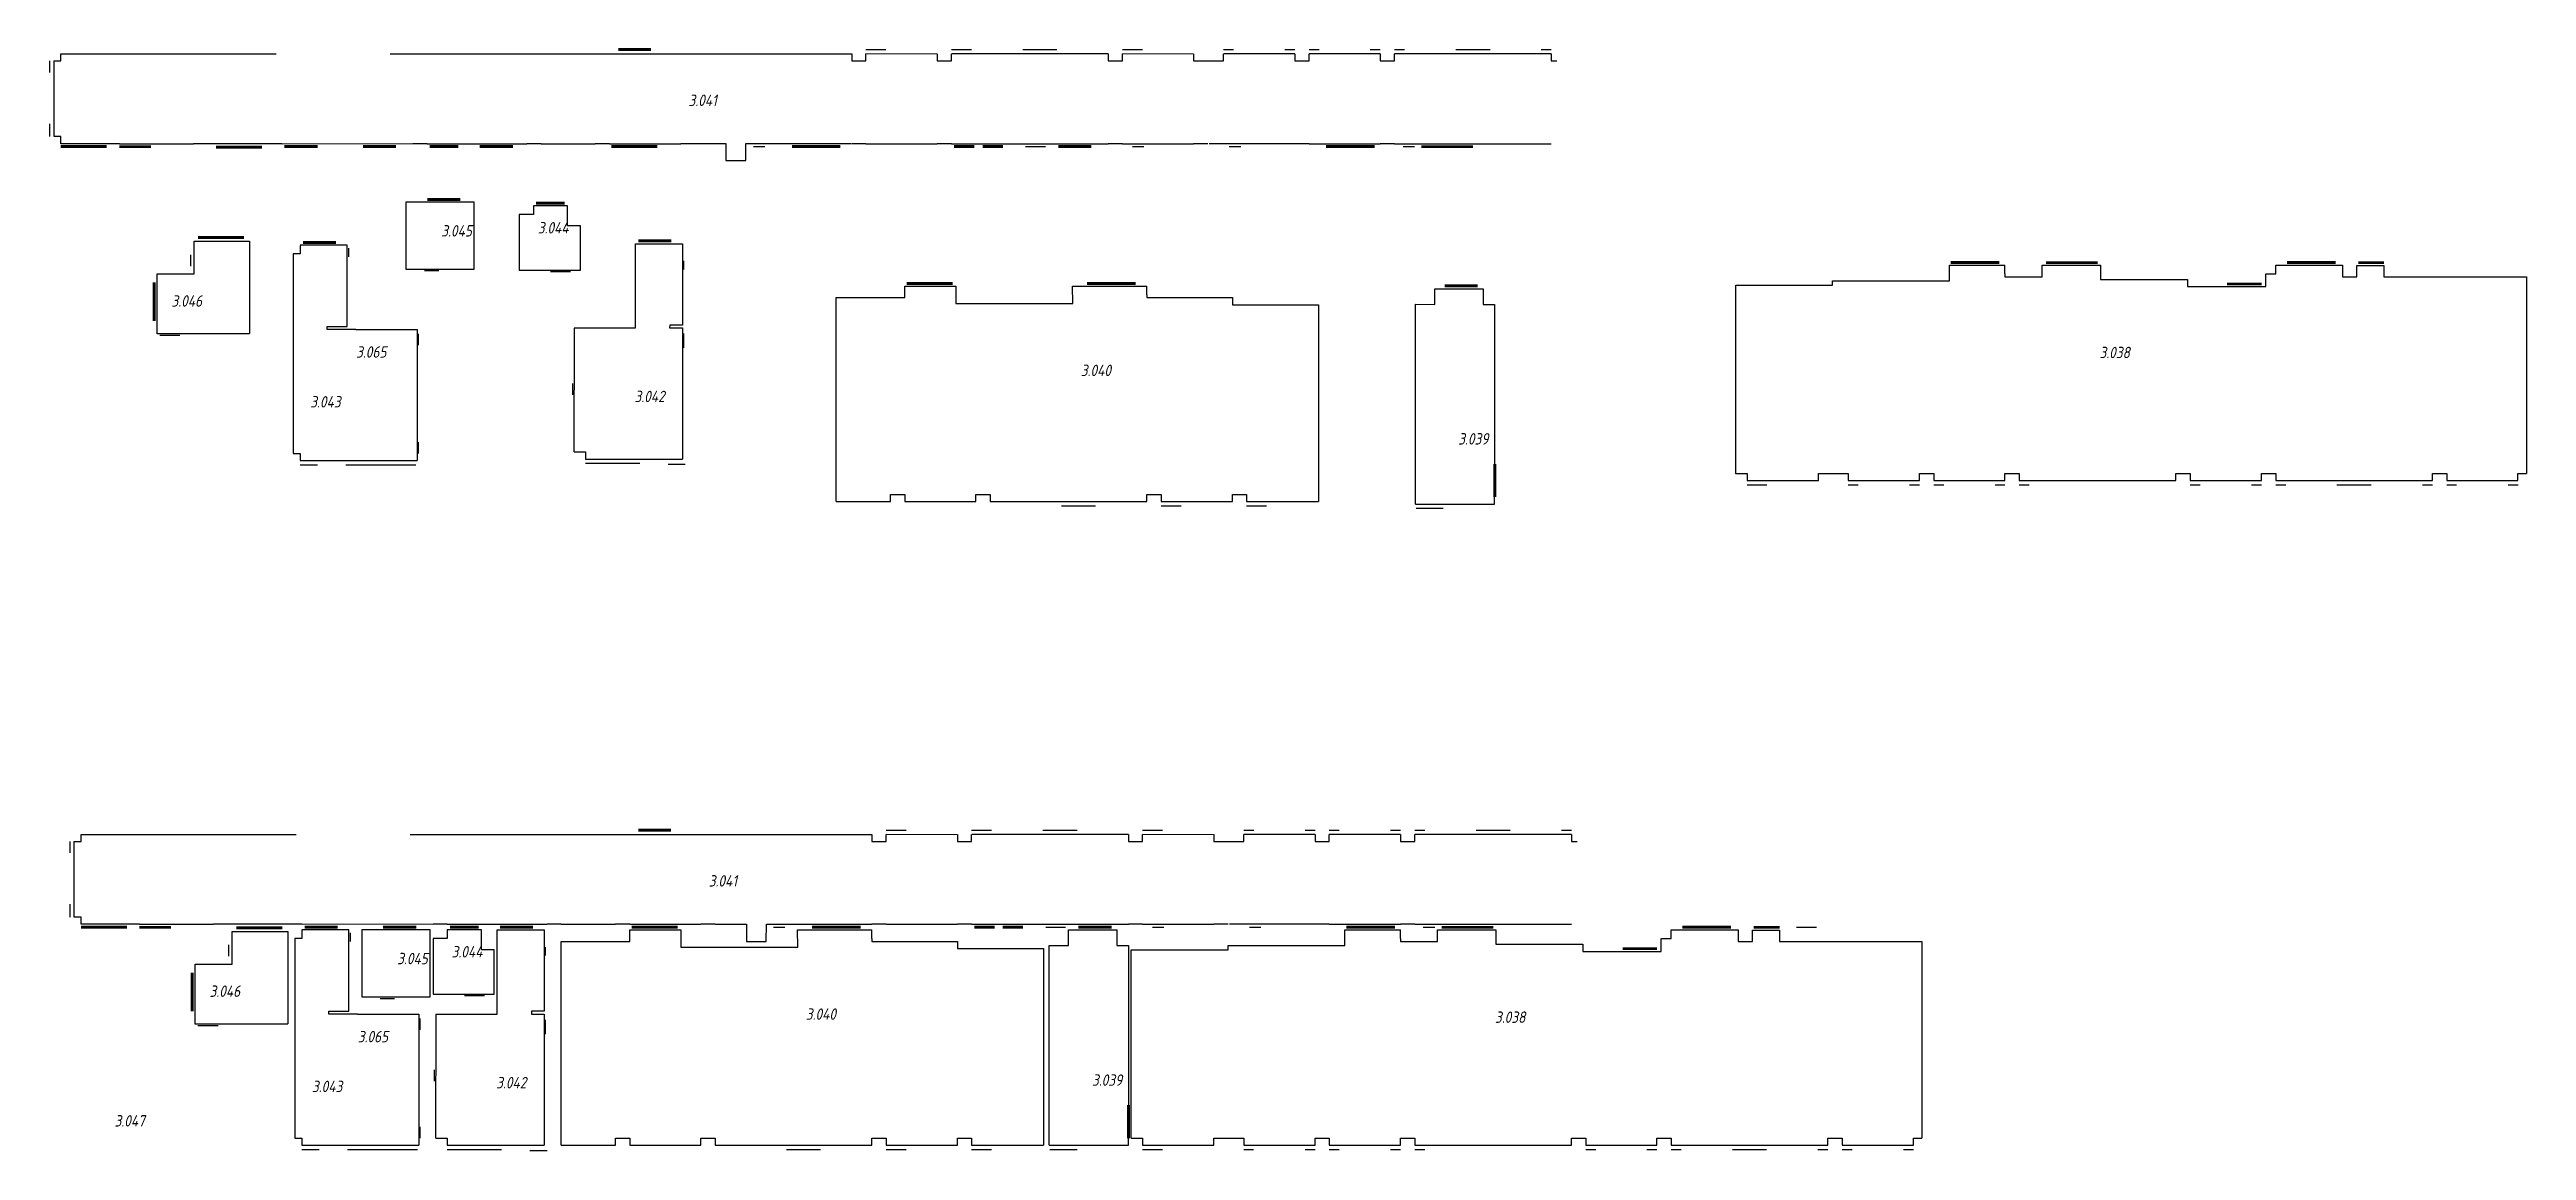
# Model space of a CAD drawing. Header units: millimetres. Extents: x -213536 to 1564669, y -45299 to 942238.
# Drawn here: x 1333223 to 1420144, y 666165 to 704768 of the extents above; entities that cross this region are included whole.
import ezdxf

# ---------------------------------------------------------------- set-up
doc = ezdxf.new("R2010")
doc.units = ezdxf.units.MM
for name, color, linetype, lineweight in [('2) ПГП 4м', 4, 'Continuous', 30), ('2.1) ПГП окна 2.8 м', 5, 'Continuous', 30), ('2.1.2) ПГП мини окна 0.9м -', 200, 'Continuous', 53), ('2.2) ПГП двери 2.4 -', 134, 'Continuous', 60), ('2.3) ПГП шлюз 1.8 м-', 140, 'Continuous', 60), ('3) ЖБ 4м', 3, 'Continuous', 30), ('3.1) ЖБ окна 1.2 м', 102, 'Continuous', 30), ('3.2) ЖБ двери 2.4 м -', 54, 'Continuous', 60), ('6) Мини окна 0.4 -', 10, 'Continuous', 30), ('Марки помещений', 7, 'Continuous', 9)]:
    doc.layers.add(name, color=color, linetype=linetype, lineweight=lineweight)
doc.styles.add('ISOCPEUR_I_2', font='isocpeui.ttf', dxfattribs={"width": 0.85, "height": 2.3})

msp = doc.modelspace()

# ---------------------------------------------------------------- texts
at = {"layer": 'Марки помещений', "color": 114, "true_color": 0x139b48, "char_height": 400, "attachment_point": 1, "style": 'ISOCPEUR_I_2'}
for s, insert, width in [('3.041', (1355645.6, 703188.1), 769.62), ('3.045', (1346968.6, 698612.2), 817.721), ('3.044', (1350354.4, 698718.3), 849.789), ('3.046', (1337500.5, 696152.9), 817.721), ('3.065', (1343978.7, 694364.3), 785.654), ('3.040', (1369410.3, 693718.7), 817.721), ('3.038', (1405159.4, 694345.4), 785.654), ('3.042', (1353748.5, 692804.2), 817.721), ('3.043', (1342370.4, 692616.8), 817.721), ('3.039', (1382656.8, 691317.7), 785.654), ('3.041', (1356354, 675816.9), 769.62), ('3.045', (1345421.2, 673093), 817.721), ('3.044', (1347330.9, 673332.1), 849.789), ('3.046', (1338837.5, 671949.3), 817.721), ('3.040', (1359759.9, 671145.8), 817.721), ('3.038', (1383946.1, 671037.7), 785.654), ('3.065', (1344038.2, 670356.7), 785.654), ('3.043', (1342429.9, 668609.2), 817.721), ('3.042', (1348895.5, 668741.8), 817.721), ('3.039', (1369804.5, 668831.5), 785.654), ('3.047', (1335502.9, 667402.6), 817.721)]:
    msp.add_mtext(s, dxfattribs=dict(at, insert=insert, width=width))

# ---------------------------------------------------------------- linework, layer by layer
at = {"layer": '2) ПГП 4м'}
for points in [[(1335672.8, 701467.5), (1338272.8, 701467.5)], [(1341385.3, 701467.5), (1345972.8, 701479.5)], [(1346472.8, 701467.5), (1349972.8, 701467.5)], [(1350472.8, 701467.5), (1352372.8, 701467.5)], [(1352872.8, 701467.5), (1355372.8, 701467.5)], [(1355858.8, 701475.2), (1356958.8, 701475.2), (1356958.8, 700875.2), (1357652.8, 700875.2), (1357658.8, 701475.2), (1361358.8, 701475.2)], [(1361872.8, 701467.5), (1364372.8, 701467.5)], [(1364872.8, 701467.5), (1370372.8, 701467.5)], [(1370872.8, 701467.5), (1373372.8, 701467.5)], [(1377422.8, 701467.5), (1379922.8, 701467.5)], [(1380422.8, 701467.5), (1385922.8, 701467.5)], [(1349704.7, 698982.4), (1349704.7, 697032.4), (1351854.7, 697032.4), (1351854.7, 698582.4), (1351404.7, 698582.4), (1351404.7, 699282.4), (1350204.7, 699282.4)], [(1337894.2, 696899.9), (1338294.2, 696899.9), (1338294.2, 698049.9)], [(1343971.6, 694953.9), (1342964.6, 694946.9), (1342964.6, 695060.9), (1343671.6, 695053.9), (1343671.6, 697903.9), (1342021.6, 697903.9)], [(1353784.2, 695258.8), (1353784.3, 697958.8), (1355434.3, 697958.8), (1355429.3, 695108.8), (1354987.2, 695105.8), (1354984.2, 695008.8), (1355434.2, 695008.8), (1355434.2, 690408.8)], [(1392394.4, 689903.9), (1392394.4, 696503.9), (1395794.4, 696503.9), (1395794.4, 696641.9), (1395794.4, 696653.9), (1399894.4, 696653.9), (1399894, 697203.9), (1401844.4, 697203.9)], [(1401844.4, 696903.9), (1401844.4, 696803.9), (1403144.4, 696803.9), (1403144.4, 697203.9), (1405194.4, 697203.9), (1405194.4, 696703.9), (1408244.4, 696703.9), (1408244.4, 696453.9), (1410994.4, 696453.9), (1410994.4, 696903.9)], [(1411344.4, 697203.9), (1413694.4, 697203.9), (1413694.4, 696803.9), (1414194.4, 696803.9), (1414194.4, 697197.9), (1415144.4, 697197.9), (1415144.4, 696803.9), (1420144.4, 696803.9), (1420144.4, 689903.9)], [(1363231.5, 696469.1), (1365031.5, 696469.1), (1365031.5, 695869.1), (1369131.5, 695869.1), (1369119, 696469.1), (1371731.5, 696469.1)], [(1381158.4, 688832.5), (1381158.4, 695842.2), (1381833.4, 695832.5), (1381833.4, 696382.5), (1383533.4, 696382.5), (1383533.4, 695832.5), (1383933.4, 695832.5), (1383934.9, 689082.5)], [(1360831.5, 696069.1), (1363231.5, 696069.1), (1363231.5, 696169.1)], [(1371731.5, 696169.1), (1371731.5, 696069.1), (1374719.5, 696069.1), (1374731.5, 696069.1), (1374731.5, 695819.1), (1377756.5, 695819.1), (1377756.5, 688925.1)], [(1340244.2, 694799.9), (1336994.2, 694799.9)], [(1346121.6, 694947.9), (1346121.6, 690353.9)], [(1351634.2, 690658.8), (1351641.3, 695001.8)], [(1336381.1, 674096.3), (1338981.1, 674096.3)], [(1339231.1, 672696.3), (1339631.1, 672696.3), (1339631.1, 673846.3)], [(1344031.1, 670946.3), (1343024.1, 670939.3), (1343024.1, 671053.3), (1343731.1, 671046.3), (1343731.1, 673896.3), (1342081.1, 673896.3)], [(1342093.6, 674096.3), (1346681.1, 674108.3)], [(1346681.2, 673596.3), (1346681.2, 671646.3), (1348831.2, 671646.3), (1348831.2, 673196.3), (1348381.2, 673196.3), (1348381.2, 673896.3), (1347181.2, 673896.3)], [(1347181.1, 674096.3), (1350681.1, 674096.3)], [(1348931.1, 671196.3), (1348931.2, 673896.3), (1350581.2, 673896.3), (1350576.2, 671046.3), (1350134.1, 671043.3), (1350131.1, 670946.3), (1350581.1, 670946.3), (1350581.1, 666346.3)], [(1351181.1, 674096.3), (1353081.1, 674096.3)], [(1353581.1, 674096.3), (1356081.1, 674096.3)], [(1353581.1, 673896.3), (1355381.1, 673896.3), (1355381.1, 673296.3), (1359481.1, 673296.3), (1359468.6, 673896.3), (1362081.1, 673896.3)], [(1356581.1, 674096.3), (1357681.1, 674096.3), (1357681.1, 673496.3), (1358375.1, 673496.3), (1358381.1, 674096.3), (1362081.1, 674096.3)], [(1362581.1, 674096.3), (1365081.1, 674096.3)], [(1365581.1, 674096.3), (1371081.1, 674096.3)], [(1368306.1, 666346.3), (1368306.1, 673355.9), (1368981.1, 673346.3), (1368981.1, 673896.3), (1370681.1, 673896.3), (1370681.1, 673346.3), (1371081.1, 673346.3), (1371082.6, 666596.3)], [(1371181.1, 666596.3), (1371181.1, 673196.3), (1374581.1, 673196.3), (1374581.1, 673334.3), (1374581.1, 673346.3), (1378681.1, 673346.3), (1378680.7, 673896.3), (1380631.1, 673896.3)], [(1371581.1, 674096.3), (1374081.1, 674096.3)], [(1378131.1, 674096.3), (1380631.1, 674096.3)], [(1380631.1, 673596.3), (1380631.1, 673496.3), (1381931.1, 673496.3), (1381931.1, 673896.3), (1383981.1, 673896.3), (1383981.1, 673396.3), (1387031.1, 673396.3), (1387031.1, 673146.3), (1389781.1, 673146.3), (1389781.1, 673596.3)], [(1381131.1, 674096.3), (1386631.1, 674096.3)], [(1390131.1, 673896.3), (1392481.1, 673896.3), (1392481.1, 673496.3), (1392981.1, 673496.3), (1392981.1, 673890.3), (1393931.1, 673890.3), (1393931.1, 673496.3), (1398931.1, 673496.3), (1398931.1, 666596.3)], [(1351181.1, 673496.3), (1353581.1, 673496.3), (1353581.1, 673596.3)], [(1362081.1, 673596.3), (1362081.1, 673496.3), (1365069.1, 673496.3), (1365081.1, 673496.3), (1365081.1, 673246.3), (1368106.1, 673246.3), (1368106.1, 666352.3)], [(1341581.1, 670596.3), (1338331.1, 670596.3)], [(1346181.1, 670940.3), (1346181.1, 666346.3)], [(1346781.1, 666596.3), (1346788.2, 670939.3)]]:
    msp.add_lwpolyline(points, dxfattribs=at)
for points in [[(1345728.6, 697065.4), (1348128.6, 697065.4), (1348128.6, 699415.4), (1345728.6, 699415.4)], [(1344181.2, 671546.3), (1346581.2, 671546.3), (1346581.2, 673896.3), (1344181.2, 673896.3)]]:
    msp.add_lwpolyline(points, close=True, dxfattribs=at)
at = {"layer": '2.1) ПГП окна 2.8 м'}
for points in [[(1333222.8, 704367.5), (1333222.8, 703967.5)], [(1361872.8, 704767.5), (1362572.8, 704767.5)], [(1364872.8, 704767.5), (1365572.8, 704767.5)], [(1367372.8, 704767.5), (1368572.8, 704767.5)], [(1370872.8, 704767.5), (1371572.8, 704767.5)], [(1374422.8, 704767.5), (1374772.8, 704767.5)], [(1376572.8, 704767.5), (1376922.8, 704767.5)], [(1377422.8, 704767.5), (1377772.8, 704767.5)], [(1379572.8, 704767.5), (1379922.8, 704767.5)], [(1380422.8, 704767.5), (1380772.8, 704767.5)], [(1382572.8, 704767.5), (1383772.8, 704767.5)], [(1385572.8, 704767.5), (1385922.8, 704767.5)], [(1333222.8, 702167.5), (1333222.8, 701717.5)], [(1342021.6, 690203.9), (1342621.6, 690203.9)], [(1343621.6, 690203.9), (1346071.6, 690203.9)], [(1352034.2, 690258.8), (1353934.2, 690258.8)], [(1354934.2, 690227.8), (1355534.2, 690227.8)], [(1392794.4, 689503.9), (1393488.4, 689503.9)], [(1396344.4, 689503.9), (1396688.4, 689503.9)], [(1398494.4, 689503.9), (1398844.4, 689503.9)], [(1399344.4, 689503.9), (1399694.4, 689503.9)], [(1401494.4, 689503.9), (1401844.4, 689503.9)], [(1402344.4, 689503.9), (1402694.4, 689503.9)], [(1408344.4, 689503.9), (1408694.4, 689503.9)], [(1410494.4, 689503.9), (1410844.4, 689503.9)], [(1411344.4, 689503.9), (1411694.4, 689503.9)], [(1413494.4, 689503.9), (1414694.4, 689503.9)], [(1416494.4, 689503.9), (1416844.4, 689503.9)], [(1417344.4, 689503.9), (1417694.4, 689503.9)], [(1419500.4, 689503.9), (1419850.4, 689503.9)], [(1368731.5, 688769.1), (1369931.5, 688769.1)], [(1372231.5, 688769.1), (1372931.5, 688769.1)], [(1375231.5, 688769.1), (1375931.5, 688769.1)], [(1381176.1, 688682.5), (1382133.4, 688682.5)], [(1362581.1, 677396.3), (1363281.1, 677396.3)], [(1365581.1, 677396.3), (1366281.1, 677396.3)], [(1368081.1, 677396.3), (1369281.1, 677396.3)], [(1371581.1, 677396.3), (1372281.1, 677396.3)], [(1375131.1, 677396.3), (1375481.1, 677396.3)], [(1377281.1, 677396.3), (1377631.1, 677396.3)], [(1378131.1, 677396.3), (1378481.1, 677396.3)], [(1380281.1, 677396.3), (1380631.1, 677396.3)], [(1381131.1, 677396.3), (1381481.1, 677396.3)], [(1383281.1, 677396.3), (1384481.1, 677396.3)], [(1386281.1, 677396.3), (1386631.1, 677396.3)], [(1333931.1, 676996.3), (1333931.1, 676596.3)], [(1333931.1, 674796.3), (1333931.1, 674346.3)], [(1342081.1, 666196.3), (1342681.1, 666196.3)], [(1343681.1, 666196.3), (1346131.1, 666196.3)], [(1347181.1, 666196.3), (1349081.1, 666196.3)], [(1350081.1, 666165.3), (1350681.1, 666165.3)], [(1359081.1, 666196.3), (1360281.1, 666196.3)], [(1362581.1, 666196.3), (1363281.1, 666196.3)], [(1365581.1, 666196.3), (1366281.1, 666196.3)], [(1368323.8, 666196.3), (1369281.1, 666196.3)], [(1371581.1, 666196.3), (1372275.1, 666196.3)], [(1375131.1, 666196.3), (1375475.1, 666196.3)], [(1377281.1, 666196.3), (1377631.1, 666196.3)], [(1378131.1, 666196.3), (1378481.1, 666196.3)], [(1380281.1, 666196.3), (1380631.1, 666196.3)], [(1381131.1, 666196.3), (1381481.1, 666196.3)], [(1387131.1, 666196.3), (1387481.1, 666196.3)], [(1389281.1, 666196.3), (1389631.1, 666196.3)], [(1390131.1, 666196.3), (1390481.1, 666196.3)], [(1392281.1, 666196.3), (1393481.1, 666196.3)], [(1395281.1, 666196.3), (1395631.1, 666196.3)], [(1396131.1, 666196.3), (1396481.1, 666196.3)], [(1398287.1, 666196.3), (1398637.1, 666196.3)]]:
    msp.add_lwpolyline(points, dxfattribs=at)
at = {"layer": '2.1.2) ПГП мини окна 0.9м -'}
for points in [[(1335672.8, 701367.5), (1336772.8, 701367.5)], [(1381371.3, 701367.5), (1383171.3, 701367.5)], [(1403293, 697303.9), (1405093, 697303.9)], [(1414249.4, 697303.9), (1415144.4, 697303.9)], [(1409644.4, 696553.9), (1410844.4, 696553.9)], [(1336381.1, 673996.3), (1337481.1, 673996.3)], [(1382079.7, 673996.3), (1383879.7, 673996.3)], [(1393036.1, 673996.3), (1393931.1, 673996.3)], [(1388431.1, 673246.3), (1389631.1, 673246.3)]]:
    msp.add_lwpolyline(points, dxfattribs=at)
at = {"layer": '2.2) ПГП двери 2.4 -'}
for points in [[(1341472.8, 701367.5), (1342623.8, 701367.5)], [(1344227.8, 701367.5), (1345378.8, 701367.5)], [(1346572.8, 701367.5), (1347567.8, 701367.5)], [(1348327.8, 701367.5), (1349478.8, 701367.5)], [(1352947.8, 701367.5), (1354547.8, 701367.5)], [(1359277.8, 701367.5), (1360972.8, 701367.5)], [(1368627.8, 701367.5), (1369778.8, 701367.5)], [(1378027.8, 701367.5), (1379722.8, 701367.5)], [(1346483.5, 699515.4), (1347634.5, 699515.4)], [(1350304.6, 699382.4), (1351299.6, 699382.4)], [(1342121.6, 698003.9), (1343272.6, 698003.9)], [(1353889.2, 698058.8), (1355040.2, 698058.8)], [(1399949.4, 697303.9), (1401644.4, 697303.9)], [(1411744.4, 697303.9), (1413439.4, 697303.9)], [(1363306.5, 696569.1), (1364906.5, 696569.1)], [(1369636.5, 696569.1), (1371331.5, 696569.1)], [(1382188.4, 696482.5), (1383339.4, 696482.5)], [(1383936.4, 689082.5), (1383936.4, 690233.5)], [(1342181.1, 673996.3), (1343332.1, 673996.3)], [(1344936.1, 673996.3), (1346087.1, 673996.3)], [(1347281.1, 673996.3), (1348276.1, 673996.3)], [(1349036.1, 673996.3), (1350187.1, 673996.3)], [(1353656.1, 673996.3), (1355256.1, 673996.3)], [(1359986.1, 673996.3), (1361681.1, 673996.3)], [(1369336.1, 673996.3), (1370487.1, 673996.3)], [(1378736.1, 673996.3), (1380431.1, 673996.3)], [(1390531.1, 673996.3), (1392226.1, 673996.3)], [(1371084.1, 666596.3), (1371084.1, 667747.3)]]:
    msp.add_lwpolyline(points, dxfattribs=at)
at = {"layer": '2.3) ПГП шлюз 1.8 м-'}
for points in [[(1364972.8, 701367.5), (1365672.8, 701367.5)], [(1365972.8, 701367.5), (1366672.8, 701367.5)], [(1365681.1, 673996.3), (1366381.1, 673996.3)], [(1366681.1, 673996.3), (1367381.1, 673996.3)]]:
    msp.add_lwpolyline(points, dxfattribs=at)
at = {"layer": '3) ЖБ 4м'}
for points in [[(1333372.8, 704367.5), (1333622.8, 704367.5), (1333622.8, 704617.5), (1341172.8, 704617.5)], [(1345172.8, 704617.5), (1361372.8, 704617.5), (1361372.8, 704367.5), (1361872.8, 704367.5), (1361872.8, 704617.5)], [(1364372.8, 704617.5), (1364372.8, 704367.5), (1364872.8, 704367.5), (1364872.8, 704617.5)], [(1370372.8, 704617.5), (1370372.8, 704367.5), (1370872.8, 704367.5), (1370872.8, 704617.5)], [(1373372.8, 704617.5), (1373372.8, 704367.5), (1374422.8, 704367.5), (1374422.8, 704617.5)], [(1376922.8, 704617.5), (1376922.8, 704367.5), (1377422.8, 704367.5), (1377422.8, 704617.5)], [(1379922.8, 704617.5), (1379922.8, 704367.5), (1380422.8, 704367.5), (1380422.8, 704617.5)], [(1385922.8, 704617.5), (1385922.8, 704367.5), (1386122.8, 704367.5)], [(1335672.8, 701467.5), (1333622.8, 701467.5), (1333622.8, 701717.5), (1333372.8, 701717.5)], [(1340872.8, 701467.5), (1338272.8, 701467.5)], [(1341372.8, 701467.5), (1340872.8, 701467.5)], [(1346472.8, 701467.5), (1345972.8, 701467.5)], [(1350472.8, 701467.5), (1349972.8, 701467.5)], [(1352872.8, 701467.5), (1352372.8, 701467.5)], [(1355872.8, 701467.5), (1355372.8, 701467.5)], [(1361872.8, 701467.5), (1361372.8, 701467.5)], [(1364872.8, 701467.5), (1364372.8, 701467.5)], [(1370872.8, 701467.5), (1370372.8, 701467.5)], [(1373872.8, 701467.5), (1373372.8, 701467.5)], [(1376922.8, 701467.5), (1373922.8, 701467.5)], [(1377422.8, 701467.5), (1376922.8, 701467.5)], [(1380422.8, 701467.5), (1379922.8, 701467.5)], [(1350204.7, 699282.4), (1350204.7, 698982.4), (1349704.7, 698982.4)], [(1338294.2, 698049.9), (1340244.2, 698049.9), (1340244.2, 694805.9)], [(1342021.6, 697897.9), (1342021.6, 697603.9), (1341771.6, 697603.9), (1341776.6, 690603.9), (1342021.6, 690603.9), (1342021.6, 690353.9)], [(1401844.4, 696903.9), (1401844.4, 697203.9)], [(1411006.4, 696903.9), (1411344.4, 696903.9), (1411344.4, 697203.9)], [(1336994.2, 694799.9), (1336994.2, 696899.9), (1337894.2, 696899.9)], [(1363231.5, 696169.1), (1363231.5, 696469.1)], [(1371731.5, 696169.1), (1371731.5, 696469.1)], [(1360831.5, 688919.1), (1360831.5, 696069.1)], [(1343971.6, 694953.9), (1346121.6, 694953.9)], [(1351634.2, 695008.8), (1353784.2, 695008.8), (1353784.2, 695258.8)], [(1351634.2, 690658.8), (1352034.2, 690658.8), (1352034.2, 690408.8)], [(1392391.4, 689903.9), (1392794.4, 689903.9), (1392794.4, 689653.9)], [(1395294.4, 689653.9), (1395294.4, 689903.9), (1396344.4, 689903.9), (1396344.4, 689653.9)], [(1398844.4, 689653.9), (1398844.4, 689903.9), (1399344.4, 689903.9), (1399344.4, 689653.9)], [(1401844.4, 689653.9), (1401844.4, 689903.9), (1402344.4, 689903.9), (1402344.4, 689653.9)], [(1407844.4, 689653.9), (1407844.4, 689903.9), (1408344.4, 689903.9), (1408344.4, 689653.9)], [(1410844.4, 689653.9), (1410844.4, 689903.9), (1411344.4, 689903.9), (1411344.4, 689653.9)], [(1416844.4, 689653.9), (1416844.4, 689903.9), (1417344.4, 689903.9), (1417344.4, 689653.9)], [(1419844.4, 689653.9), (1419844.4, 689903.9), (1420144.4, 689903.9)], [(1362731.5, 688919.1), (1362731.5, 689169.1), (1363231.5, 689169.1), (1363231.5, 688919.1)], [(1365731.5, 688919.1), (1365731.5, 689169.1), (1366231.5, 689169.1), (1366231.5, 688919.1)], [(1371731.5, 688919.1), (1371731.5, 689169.1), (1372231.5, 689169.1), (1372231.5, 688919.1)], [(1374731.5, 688919.1), (1374731.5, 689169.1), (1375231.5, 689169.1), (1375231.5, 688919.1)], [(1383933.4, 688832.5), (1383934.9, 689082.5)], [(1334081.1, 676996.3), (1334331.1, 676996.3), (1334331.1, 677246.3), (1341881.1, 677246.3)], [(1345881.1, 677246.3), (1362081.1, 677246.3), (1362081.1, 676996.3), (1362581.1, 676996.3), (1362581.1, 677246.3)], [(1365081.1, 677246.3), (1365081.1, 676996.3), (1365581.1, 676996.3), (1365581.1, 677246.3)], [(1371081.1, 677246.3), (1371081.1, 676996.3), (1371581.1, 676996.3), (1371581.1, 677246.3)], [(1374081.1, 677246.3), (1374081.1, 676996.3), (1375131.1, 676996.3), (1375131.1, 677246.3)], [(1377631.1, 677246.3), (1377631.1, 676996.3), (1378131.1, 676996.3), (1378131.1, 677246.3)], [(1380631.1, 677246.3), (1380631.1, 676996.3), (1381131.1, 676996.3), (1381131.1, 677246.3)], [(1386631.1, 677246.3), (1386631.1, 676996.3), (1386831.1, 676996.3)], [(1336381.1, 674096.3), (1334331.1, 674096.3), (1334331.1, 674346.3), (1334081.1, 674346.3)], [(1341581.1, 674096.3), (1338981.1, 674096.3)], [(1339631.1, 673846.3), (1341581.1, 673846.3), (1341581.1, 670602.3)], [(1342081.1, 674096.3), (1341581.1, 674096.3)], [(1342081.1, 673890.3), (1342081.1, 673596.3), (1341831.1, 673596.3), (1341836.1, 666596.3), (1342081.1, 666596.3), (1342081.1, 666346.3)], [(1347181.1, 674096.3), (1346681.1, 674096.3)], [(1347181.2, 673896.3), (1347181.2, 673596.3), (1346681.2, 673596.3)], [(1351181.1, 674096.3), (1350681.1, 674096.3)], [(1353581.1, 674096.3), (1353081.1, 674096.3)], [(1353581.1, 673596.3), (1353581.1, 673896.3)], [(1356581.1, 674096.3), (1356081.1, 674096.3)], [(1362581.1, 674096.3), (1362081.1, 674096.3)], [(1362081.1, 673596.3), (1362081.1, 673896.3)], [(1365581.1, 674096.3), (1365081.1, 674096.3)], [(1371581.1, 674096.3), (1371081.1, 674096.3)], [(1374581.1, 674096.3), (1374081.1, 674096.3)], [(1377631.1, 674096.3), (1374631.1, 674096.3)], [(1378131.1, 674096.3), (1377631.1, 674096.3)], [(1381131.1, 674096.3), (1380631.1, 674096.3)], [(1380631.1, 673596.3), (1380631.1, 673896.3)], [(1389793.1, 673596.3), (1390131.1, 673596.3), (1390131.1, 673896.3)], [(1351181.1, 666346.3), (1351181.1, 673496.3)], [(1338331.1, 670596.3), (1338331.1, 672696.3), (1339231.1, 672696.3)], [(1346781.1, 670946.3), (1348931.1, 670946.3), (1348931.1, 671196.3)], [(1344031.1, 670946.3), (1346181.1, 670946.3)], [(1346781.1, 666596.3), (1347181.1, 666596.3), (1347181.1, 666346.3)], [(1353081.1, 666346.3), (1353081.1, 666596.3), (1353581.1, 666596.3), (1353581.1, 666346.3)], [(1356081.1, 666346.3), (1356081.1, 666596.3), (1356581.1, 666596.3), (1356581.1, 666346.3)], [(1362081.1, 666346.3), (1362081.1, 666596.3), (1362581.1, 666596.3), (1362581.1, 666346.3)], [(1365081.1, 666346.3), (1365081.1, 666596.3), (1365581.1, 666596.3), (1365581.1, 666346.3)], [(1371081.1, 666346.3), (1371082.6, 666596.3)], [(1371178.1, 666596.3), (1371581.1, 666596.3), (1371581.1, 666346.3)], [(1374081.1, 666346.3), (1374081.1, 666596.3), (1375131.1, 666596.3), (1375131.1, 666346.3)], [(1377631.1, 666346.3), (1377631.1, 666596.3), (1378131.1, 666596.3), (1378131.1, 666346.3)], [(1380631.1, 666346.3), (1380631.1, 666596.3), (1381131.1, 666596.3), (1381131.1, 666346.3)], [(1386631.1, 666346.3), (1386631.1, 666596.3), (1387131.1, 666596.3), (1387131.1, 666346.3)], [(1389631.1, 666346.3), (1389631.1, 666596.3), (1390131.1, 666596.3), (1390131.1, 666346.3)], [(1395631.1, 666346.3), (1395631.1, 666596.3), (1396131.1, 666596.3), (1396131.1, 666346.3)], [(1398631.1, 666346.3), (1398631.1, 666596.3), (1398931.1, 666596.3)]]:
    msp.add_lwpolyline(points, dxfattribs=at)
at = {"layer": '3.1) ЖБ окна 1.2 м'}
for points in [[(1333372.8, 704367.5), (1333372.8, 701729.5)], [(1364360.8, 704605.5), (1361872.8, 704617.5)], [(1370372.8, 704617.5), (1364884.8, 704617.5)], [(1373360.8, 704605.5), (1370872.8, 704617.5)], [(1376922.8, 704617.5), (1374428.8, 704617.5)], [(1379922.8, 704617.5), (1377422.8, 704617.5)], [(1385922.8, 704617.5), (1380422.8, 704617.5)], [(1342021.6, 690353.9), (1346121.6, 690353.9)], [(1352034.2, 690408.8), (1355434.2, 690408.8)], [(1392794.4, 689653.9), (1395294.4, 689653.9)], [(1396344.4, 689653.9), (1398844.4, 689653.9)], [(1399344.4, 689653.9), (1401844.4, 689653.9)], [(1402344.4, 689653.9), (1407844.4, 689653.9)], [(1408344.4, 689653.9), (1410844.4, 689653.9)], [(1411344.4, 689653.9), (1416844.4, 689653.9)], [(1417344.4, 689653.9), (1419844.4, 689653.9)], [(1360831.5, 688919.1), (1362731.5, 688919.1)], [(1363231.5, 688919.1), (1365725.5, 688919.1)], [(1366231.5, 688919.1), (1371731.5, 688919.1)], [(1372231.5, 688919.1), (1374731.5, 688919.1)], [(1375231.5, 688919.1), (1377756.5, 688925.1)], [(1381158.4, 688832.5), (1383933.4, 688832.5)], [(1365069.1, 677234.3), (1362581.1, 677246.3)], [(1371081.1, 677246.3), (1365593.1, 677246.3)], [(1374069.1, 677234.3), (1371581.1, 677246.3)], [(1377631.1, 677246.3), (1375137.1, 677246.3)], [(1380631.1, 677246.3), (1378131.1, 677246.3)], [(1386631.1, 677246.3), (1381131.1, 677246.3)], [(1334081.1, 676996.3), (1334081.1, 674358.3)], [(1342081.1, 666346.3), (1346181.1, 666346.3)], [(1347181.1, 666346.3), (1350581.1, 666346.3)], [(1351181.1, 666346.3), (1353081.1, 666346.3)], [(1353581.1, 666346.3), (1356075.1, 666346.3)], [(1356581.1, 666346.3), (1362081.1, 666346.3)], [(1362581.1, 666346.3), (1365081.1, 666346.3)], [(1365581.1, 666346.3), (1368106.1, 666352.3)], [(1368306.1, 666346.3), (1371081.1, 666346.3)], [(1371581.1, 666346.3), (1374081.1, 666346.3)], [(1375131.1, 666346.3), (1377631.1, 666346.3)], [(1378131.1, 666346.3), (1380631.1, 666346.3)], [(1381131.1, 666346.3), (1386631.1, 666346.3)], [(1387131.1, 666346.3), (1389631.1, 666346.3)], [(1390131.1, 666346.3), (1395631.1, 666346.3)], [(1396131.1, 666346.3), (1398631.1, 666346.3)]]:
    msp.add_lwpolyline(points, dxfattribs=at)
at = {"layer": '3.2) ЖБ двери 2.4 м -'}
for points in [[(1353184.8, 704767.5), (1354322.8, 704767.5)], [(1333622.8, 701367.5), (1335222.8, 701367.5)], [(1339072.8, 701342.5), (1340672.8, 701342.5)], [(1338444.2, 698174.9), (1340044.2, 698174.9)], [(1336894.2, 695249.9), (1336894.2, 696599.9)], [(1353893.1, 677396.3), (1355031.1, 677396.3)], [(1334331.1, 673996.3), (1335931.1, 673996.3)], [(1339781.1, 673971.3), (1341381.1, 673971.3)], [(1338231.1, 671046.3), (1338231.1, 672396.3)]]:
    msp.add_lwpolyline(points, dxfattribs=at)
at = {"layer": '6) Мини окна 0.4 -'}
for points in [[(1348541.5, 701367.5), (1349385.6, 701367.5)], [(1353240.9, 701367.5), (1354085, 701367.5)], [(1357922.8, 701367.5), (1358322.8, 701367.5)], [(1359865.7, 701367.5), (1360709.8, 701367.5)], [(1367472.8, 701367.5), (1368172.8, 701367.5)], [(1371222.8, 701367.5), (1371622.8, 701367.5)], [(1374622.8, 701367.5), (1375022.8, 701367.5)], [(1378542, 701367.5), (1379386.1, 701367.5)], [(1380722.8, 701367.5), (1381122.8, 701367.5)], [(1354102.9, 698058.8), (1354947, 698058.8)], [(1338181.4, 697174.9), (1338181.4, 697574.9)], [(1343721.6, 697503.9), (1343721.6, 697803.9)], [(1355484.2, 697058.8), (1355484.2, 697358.8)], [(1400463.7, 697303.9), (1401307.7, 697303.9)], [(1412290.9, 697303.9), (1413135, 697303.9)], [(1346378.5, 697015.4), (1346878.5, 697015.4)], [(1350804.6, 696982.4), (1351504.6, 696982.4)], [(1363599.6, 696569.1), (1364443.7, 696569.1)], [(1370224.4, 696569.1), (1371068.5, 696569.1)], [(1337094.2, 694749.9), (1337798.7, 694749.9)], [(1346171.6, 694403.9), (1346171.6, 694803.9)], [(1355484.2, 694308.8), (1355484.2, 694808.8)], [(1351584.2, 692655.8), (1351584.2, 693055.8)], [(1346171.6, 690603.9), (1346171.6, 691003.9)], [(1343781.1, 673496.3), (1343781.1, 673796.3)], [(1349249.8, 673996.3), (1350093.9, 673996.3)], [(1353949.2, 673996.3), (1354793.3, 673996.3)], [(1358631.1, 673996.3), (1359031.1, 673996.3)], [(1360574.1, 673996.3), (1361418.1, 673996.3)], [(1368181.1, 673996.3), (1368881.1, 673996.3)], [(1371931.1, 673996.3), (1372331.1, 673996.3)], [(1375331.1, 673996.3), (1375731.1, 673996.3)], [(1379250.3, 673996.3), (1380094.4, 673996.3)], [(1381431.1, 673996.3), (1381831.1, 673996.3)], [(1391077.6, 673996.3), (1391921.7, 673996.3)], [(1394531.1, 673996.3), (1395231.1, 673996.3)], [(1339518.4, 672971.3), (1339518.4, 673371.3)], [(1350631.1, 672996.3), (1350631.1, 673296.3)], [(1344831.1, 671496.3), (1345331.1, 671496.3)], [(1347781.1, 671596.3), (1348481.1, 671596.3)], [(1338431.1, 670546.3), (1339135.6, 670546.3)], [(1346231.1, 670396.3), (1346231.1, 670796.3)], [(1350631.1, 670246.3), (1350631.1, 670746.3)], [(1346731.1, 668593.3), (1346731.1, 668993.3)], [(1346231.1, 666596.3), (1346231.1, 666996.3)]]:
    msp.add_lwpolyline(points, dxfattribs=at)

msp.set_redraw_order([(e.dxf.handle, doc.entitydb.next_handle()) for e in msp.query("TEXT MTEXT ATTDEF DIMENSION ARC_DIMENSION")])  # texts and dimensions are drawn at this point

doc.saveas('drawing.dxf')
